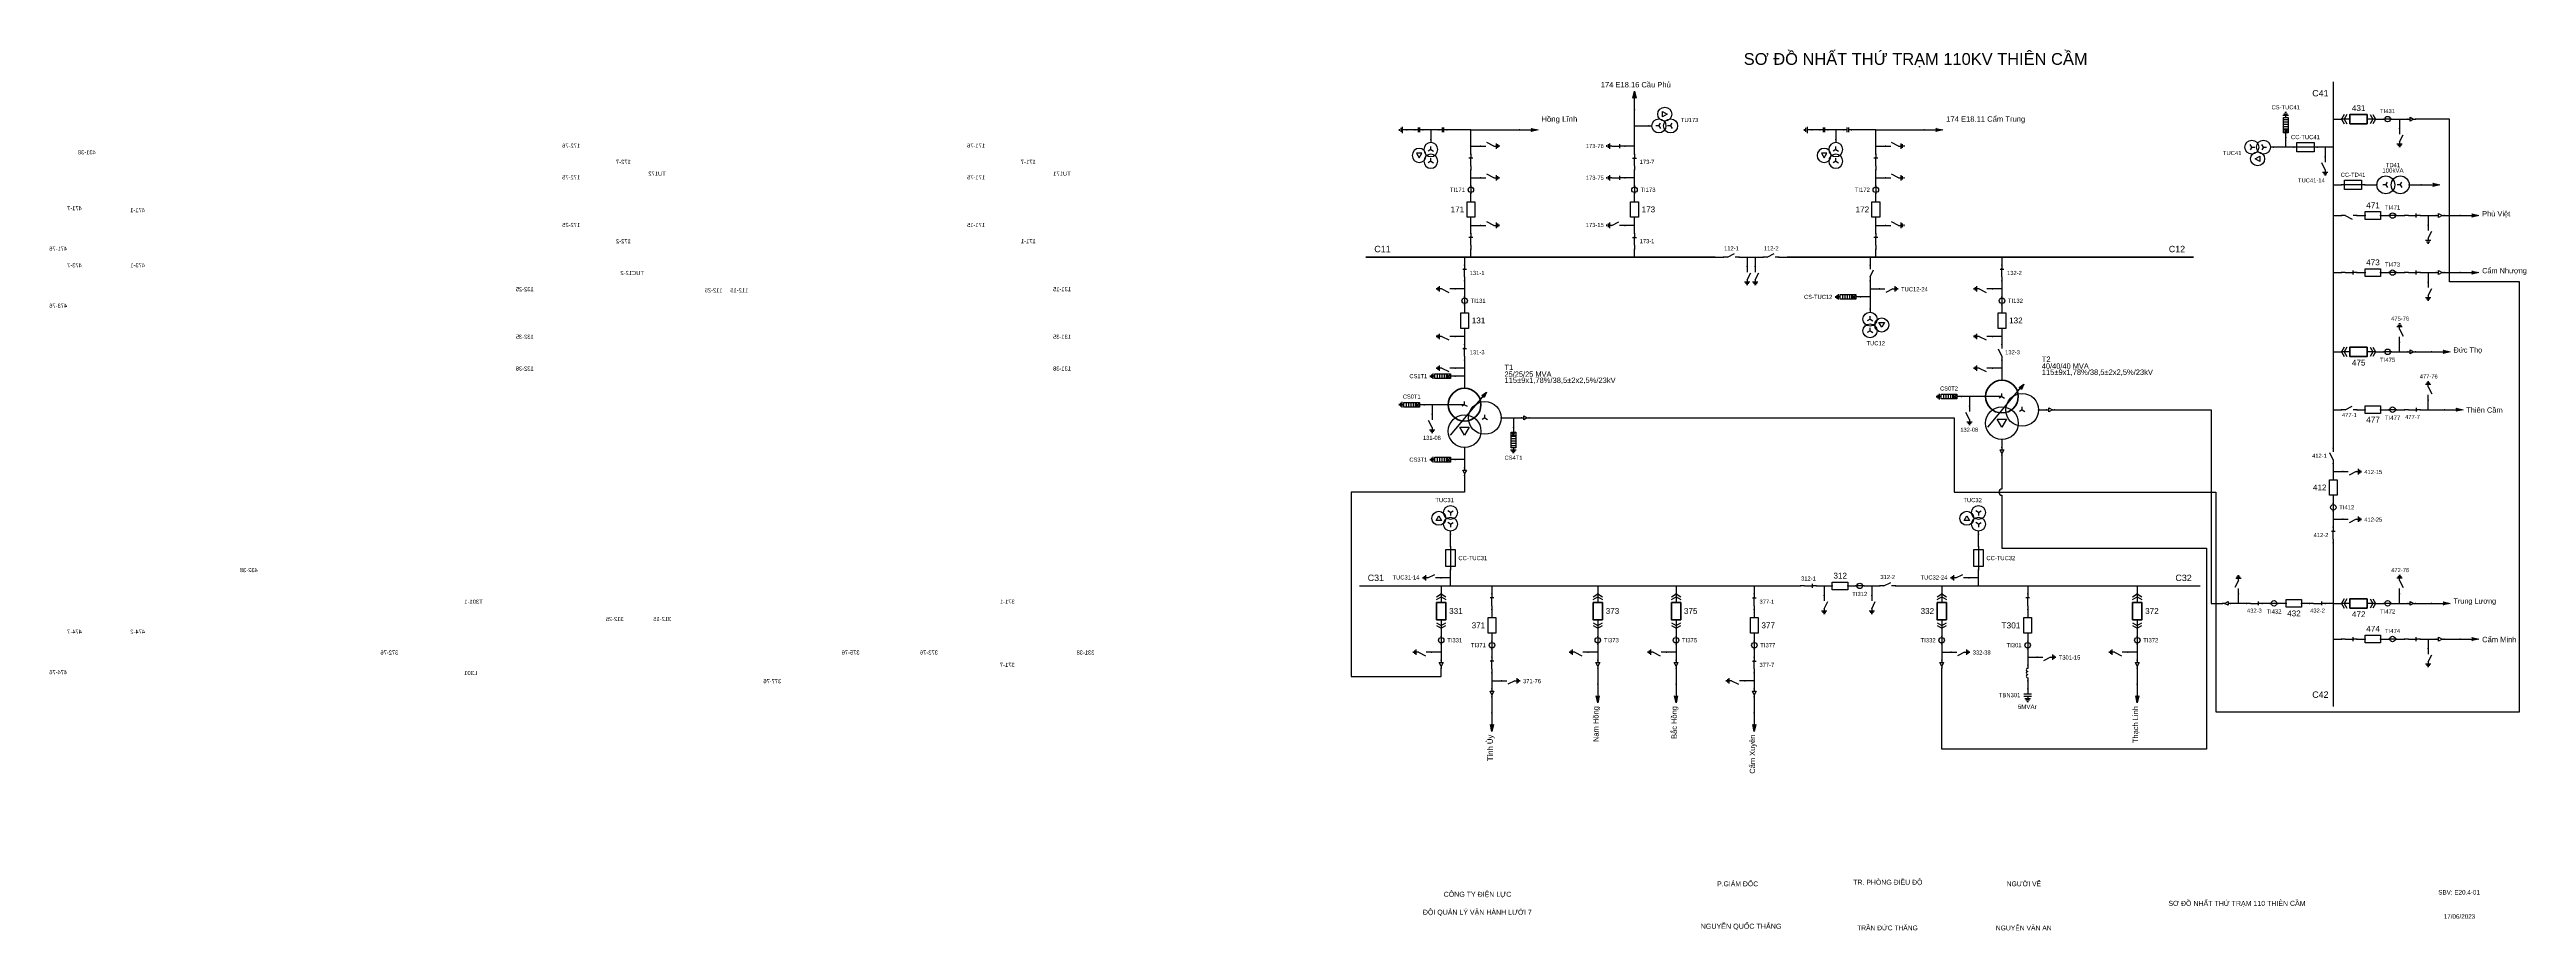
# Model space of a CAD drawing. Header units: millimetres. Extents: x -383 to 412, y 7 to 290.
import ezdxf

# ---------------------------------------------------------------- set-up
doc = ezdxf.new("R2010")
doc.units = ezdxf.units.MM
for name, color, linetype, lineweight in [('BUSBAR_110KV', 1, 'Continuous', 50), ('BUSBAR_22KV', 5, 'Continuous', 50), ('BUSBAR_35KV', 30, 'Continuous', 50), ('GROUND', 3, 'Continuous', 25), ('HV_110KV', 1, 'Continuous', 25), ('MV_22KV', 5, 'Continuous', 25), ('MV_35KV', 30, 'Continuous', 25), ('SLD_OTHER', 7, 'Continuous', 25)]:
    doc.layers.add(name, color=color, linetype=linetype, lineweight=lineweight)
doc.layers.add('SYM_PORTS', color=8, linetype='Continuous', plot=False)
doc.layers.add('TEXT', color=7, linetype='Continuous')
doc.styles.add('SLD_TEXT', font='arial.ttf')

# ---------------------------------------------------------------- blocks, each defined once
blk = doc.blocks.new('SYM_DISCONNECTOR_CLOSED')
at = {"lineweight": 25}
for points in [[(-0.625, 1.25), (0.625, 1.25)], [(0, 2.5), (0, 1.25)], [(0, -1.25), (0, 1.5)], [(0, -1.25), (0, -2.5)]]:
    blk.add_lwpolyline(points, dxfattribs=at)
at = {"layer": 'SYM_PORTS'}
for p in [(0, 2.5), (0, -2.5)]:
    blk.add_point(p, dxfattribs=at)
blk.add_attdef('DEVICE_CODE', (1.625, -0.5), '', height=2)
blk = doc.blocks.new('SYM_EARTHING_SWITCH_OPEN')
at = {"lineweight": 25}
for points in [[(0, -1.25), (-1.125, 1)], [(0, 3), (0, 1.25)], [(-0.875, -2), (0.875, -2)], [(-0.5625, -2.4375), (0.5625, -2.4375)], [(-0.25, -2.875), (0.25, -2.875)], [(0, -1.25), (0, -2)]]:
    blk.add_lwpolyline(points, dxfattribs=at)
at = {"layer": 'SYM_PORTS'}
blk.add_point((0, 3), dxfattribs=at)
blk.add_attdef('DEVICE_CODE', (1.875, 0), '', height=2)
blk = doc.blocks.new('SYM_CIRCUIT_BREAKER')
at = {"lineweight": 25}
blk.add_lwpolyline([(-1.25, 2.5), (1.25, 2.5), (1.25, -2.5), (-1.25, -2.5)], close=True, dxfattribs=at)
at = {"layer": 'SYM_PORTS'}
for p in [(0, 2.5), (0, -2.5)]:
    blk.add_point(p, dxfattribs=at)
blk.add_attdef('DEVICE_CODE', (2.25, -0.5), '', height=2)
at = {"flags": 1}
blk.add_attdef('RATING', (2.25, -3.5), '', height=2, dxfattribs=at)
blk = doc.blocks.new('SYM_CURRENT_TRANSFORMER')
at = {"lineweight": 25}
blk.add_lwpolyline([(0, 1.25), (0, -1.25)], dxfattribs=at)
blk.add_circle((0, 0), 0.875, dxfattribs=at)
at = {"layer": 'SYM_PORTS'}
for p in [(0, 1.25), (0, -1.25)]:
    blk.add_point(p, dxfattribs=at)
blk.add_attdef('DEVICE_CODE', (1.875, -1.75), '', height=2)
at = {"flags": 1}
blk.add_attdef('RATIO', (1.875, -4.75), '', height=2, dxfattribs=at)
blk = doc.blocks.new('SYM_COUPLING_CAPACITOR')
at = {"lineweight": 25}
for points in [[(-0.75, 0.25), (0.75, 0.25)], [(0, 1.25), (0, 0.25)], [(-0.75, -0.25), (0.75, -0.25)], [(0, -0.25), (0, -1.25)]]:
    blk.add_lwpolyline(points, dxfattribs=at)
at = {"layer": 'SYM_PORTS'}
for p in [(0, 1.25), (0, -1.25)]:
    blk.add_point(p, dxfattribs=at)
blk.add_attdef('DEVICE_CODE', (1.75, -1.75), '', height=2)
blk = doc.blocks.new('SYM_VOLTAGE_TRANSFORMER')
at = {"lineweight": 25}
for points in [[(0, 1.375), (-0.8625, 0.875)], [(0, 4.625), (0, 3.625)], [(0, 1.375), (0, 2.375)], [(0, 1.375), (0.8625, 0.875)], [(0, -2.375), (-0.8625, -2.875)], [(0, -2.375), (0, -1.375)], [(0, -2.375), (0.8625, -2.875)]]:
    blk.add_lwpolyline(points, dxfattribs=at)
blk.add_lwpolyline([(2.875, 0.25), (4.625, 0.25), (3.75, -1.25)], close=True, dxfattribs=at)
for centre in [(0, 1.375), (3.75, -0.5), (0, -2.375)]:
    blk.add_circle(centre, 2.25, dxfattribs=at)
at = {"layer": 'SYM_PORTS'}
blk.add_point((0, 4.625), dxfattribs=at)
blk.add_attdef('DEVICE_CODE', (7, 1.625), '', height=2)
at = {"flags": 1}
blk.add_attdef('RATIO', (7, -1.375), '', height=2, dxfattribs=at)
blk = doc.blocks.new('SYM_GROUND_SYMBOL')
at = {"lineweight": 25}
for points in [[(0, 1.25), (0, -0.25)], [(-1, -0.25), (1, -0.25)], [(-0.625, -0.75), (0.625, -0.75)], [(-0.25, -1.25), (0.25, -1.25)]]:
    blk.add_lwpolyline(points, dxfattribs=at)
at = {"layer": 'SYM_PORTS'}
blk.add_point((0, 1.25), dxfattribs=at)
blk = doc.blocks.new('SYM_LINE_FEEDER_ARROW')
blk.add_hatch(color=7).paths.add_polyline_path([(0, -3), (-0.5, -0.75), (0, -1.25), (0.5, -0.75)])
at = {"lineweight": 25}
blk.add_lwpolyline([(0, 3), (0, -1.25)], dxfattribs=at)
blk.add_lwpolyline([(0, -3), (-0.5, -0.75), (0, -1.25), (0.5, -0.75)], close=True, dxfattribs=at)
at = {"layer": 'SYM_PORTS'}
blk.add_point((0, 3), dxfattribs=at)
blk.add_attdef('LINE_NAME', (1.5, 0), '', height=2)
blk = doc.blocks.new('SYM_EARTHING_SWITCH_CLOSED')
at = {"lineweight": 25}
for points in [[(-0.625, 1.25), (0.625, 1.25)], [(0, 3), (0, 1.25)], [(0, -1.25), (0, 1.5)], [(-0.875, -2), (0.875, -2)], [(-0.5625, -2.4375), (0.5625, -2.4375)], [(-0.25, -2.875), (0.25, -2.875)], [(0, -1.25), (0, -2)]]:
    blk.add_lwpolyline(points, dxfattribs=at)
at = {"layer": 'SYM_PORTS'}
blk.add_point((0, 3), dxfattribs=at)
blk.add_attdef('DEVICE_CODE', (1.875, 0), '', height=2)
blk = doc.blocks.new('SYM_SURGE_ARRESTER')
at = {"lineweight": 25}
for points in [[(-0.75, 2.5), (0.75, 2.5), (0.75, 1.25), (-0.75, 1.25)], [(-0.75, 1.25), (0.75, 1.25), (0.75, -2.5), (-0.75, -2.5)]]:
    blk.add_lwpolyline(points, close=True, dxfattribs=at)
for points in [[(-0.75, 2.5), (0.75, 1.25)], [(0.75, 2.5), (-0.75, 1.25)], [(-0.75, 0.5), (0.75, 0.5)], [(0, 4), (0, 2.5)], [(-0.875, -3.125), (0.875, -3.125)], [(-0.75, -0.25), (0.75, -0.25)], [(-0.75, -1), (0.75, -1)], [(-0.75, -1.75), (0.75, -1.75)], [(-0.5625, -3.5625), (0.5625, -3.5625)], [(-0.25, -4), (0.25, -4)], [(0, -2.5), (0, -3.125)]]:
    blk.add_lwpolyline(points, dxfattribs=at)
at = {"layer": 'SYM_PORTS'}
blk.add_point((0, 4), dxfattribs=at)
blk.add_attdef('DEVICE_CODE', (1.875, 1), '', height=2)
blk = doc.blocks.new('SYM_TRANSFORMER_3W')
blk.add_hatch(color=7).paths.add_polyline_path([(3.75, 8.25), (3.0125, 6.575), (2.2375, 7.225)])
at = {"lineweight": 25}
for points in [[(3.75, 8.25), (3.0125, 6.575), (2.2375, 7.225)], [(-4.75, -3), (-1.75, -3), (-3.25, -5.5)]]:
    blk.add_lwpolyline(points, close=True, dxfattribs=at)
for points in [[(-3.25, 4.25), (-8.5, 4.25)], [(-7.75, -5.5), (3.0125, 7.35)], [(-3.25, 4.25), (-4.1125, 3.75)], [(-3.25, 4.25), (-3.25, 5.25)], [(-3.25, 4.25), (-2.3875, 3.75)], [(3.25, 0), (2.3875, -0.5)], [(3.25, 0), (3.25, 1)], [(3.25, 0), (4.1125, -0.5)]]:
    blk.add_lwpolyline(points, dxfattribs=at)
at = {"lineweight": 50}
blk.add_circle((-3.25, 4.25), 5.25, dxfattribs=at)
at = {"lineweight": 25}
for centre in [(-3.25, -4.25), (3.25, 0)]:
    blk.add_circle(centre, 5.25, dxfattribs=at)
at = {"layer": 'SYM_PORTS'}
for p in [(-3.25, 9.5), (-8.5, 4.25), (8.5, 0), (-3.25, -9.5)]:
    blk.add_point(p, dxfattribs=at)
blk.add_attdef('DEVICE_CODE', (9.5, 6.5), '', height=2)
at = {"flags": 1}
for tag, p in [('VOLTAGE_RATIO', (9.5, 0.5)), ('POWER', (9.5, 3.5))]:
    blk.add_attdef(tag, p, '', height=2, dxfattribs=at)
blk = doc.blocks.new('SYM_CABLE_TERMINATION')
at = {"lineweight": 25}
blk.add_lwpolyline([(-0.625, 0.5), (0.625, 0.5), (0, -0.625)], close=True, dxfattribs=at)
for points in [[(0, 1.25), (0, 0.5)], [(0, -0.625), (0, -1.25)]]:
    blk.add_lwpolyline(points, dxfattribs=at)
at = {"layer": 'SYM_PORTS'}
for p in [(0, 1.25), (0, -1.25)]:
    blk.add_point(p, dxfattribs=at)
blk = doc.blocks.new('SYM_DISCONNECTOR_OPEN')
at = {"lineweight": 25}
for points in [[(0, -1.25), (-1.125, 1)], [(0, 2.5), (0, 1.25)], [(0, -1.25), (0, -2.5)]]:
    blk.add_lwpolyline(points, dxfattribs=at)
at = {"layer": 'SYM_PORTS'}
for p in [(0, 2.5), (0, -2.5)]:
    blk.add_point(p, dxfattribs=at)
blk.add_attdef('DEVICE_CODE', (1, -0.5), '', height=2)
blk = doc.blocks.new('SYM_DRAWOUT_BREAKER')
at = {"lineweight": 25}
for points in [[(-1.5, 4.625), (0, 5.5), (1.5, 4.625)], [(-1.5, 3.75), (0, 4.625), (1.5, 3.75)], [(0, 5.5), (0, 2.75)], [(-1.5, -3.75), (0, -4.625), (1.5, -3.75)], [(-1.5, -4.625), (0, -5.5), (1.5, -4.625)], [(0, -2.75), (0, -5.5)]]:
    blk.add_lwpolyline(points, dxfattribs=at)
at = {"lineweight": 35}
blk.add_lwpolyline([(-1.5, 2.75), (1.5, 2.75), (1.5, -2.75), (-1.5, -2.75)], close=True, dxfattribs=at)
at = {"layer": 'SYM_PORTS'}
for p in [(0, 5.5), (0, -5.5)]:
    blk.add_point(p, dxfattribs=at)
blk.add_attdef('DEVICE_CODE', (2.5, 2.5), '', height=2)
at = {"flags": 1}
blk.add_attdef('RATING', (2.5, -0.5), '', height=2, dxfattribs=at)
blk = doc.blocks.new('SYM_FUSE_DISCONNECTOR')
at = {"lineweight": 25}
blk.add_lwpolyline([(-1.5, 2.75), (1.5, 2.75), (1.5, -2.75), (-1.5, -2.75)], close=True, dxfattribs=at)
blk.add_lwpolyline([(0, 3.75), (0, -3.75)], dxfattribs=at)
at = {"layer": 'SYM_PORTS'}
for p in [(0, 3.75), (0, -3.75)]:
    blk.add_point(p, dxfattribs=at)
blk.add_attdef('DEVICE_CODE', (2.5, 0.75), '', height=2)
at = {"flags": 1}
blk.add_attdef('RATING', (2.5, -2.25), '', height=2, dxfattribs=at)
blk = doc.blocks.new('SYM_TRANSFORMER_2W')
at = {"lineweight": 25}
for points in [[(0, 2.3125), (-0.8625, 1.8125)], [(0, 2.3125), (0, 3.3125)], [(0, 2.3125), (0.8625, 1.8125)], [(0, -2.3125), (-0.8625, -2.8125)], [(0, -2.3125), (0, -1.3125)], [(0, -2.3125), (0.8625, -2.8125)]]:
    blk.add_lwpolyline(points, dxfattribs=at)
for centre in [(0, 2.3125), (0, -2.3125)]:
    blk.add_circle(centre, 2.875, dxfattribs=at)
at = {"layer": 'SYM_PORTS'}
for p in [(0, 5.1875), (0, -5.1875)]:
    blk.add_point(p, dxfattribs=at)
blk.add_attdef('DEVICE_CODE', (3.875, 2.1875), '', height=2)
at = {"flags": 1}
for tag, p in [('POWER', (3.875, -0.8125)), ('VOLTAGE_RATIO', (3.875, -3.8125))]:
    blk.add_attdef(tag, p, '', height=2, dxfattribs=at)
blk = doc.blocks.new('SYM_SHUNT_REACTOR')
at = {"lineweight": 25}
for points in [[(0, 2.5), (0, 1.5)], [(0, 1.5), (0.25, 1.4325), (0.4325, 1.25), (0.5, 1), (0.4325, 0.75), (0.25, 0.5675), (0, 0.5), (0.25, 0.4325), (0.4325, 0.25), (0.5, 0), (0.4325, -0.25), (0.25, -0.4325), (0, -0.5), (0.25, -0.5675), (0.4325, -0.75), (0.5, -1), (0.4325, -1.25), (0.25, -1.4325), (0, -1.5)], [(0, -1.5), (0, -2.5)]]:
    blk.add_lwpolyline(points, dxfattribs=at)
at = {"layer": 'SYM_PORTS'}
for p in [(0, 2.5), (0, -2.5)]:
    blk.add_point(p, dxfattribs=at)
blk.add_attdef('DEVICE_CODE', (1.5, -0.5), '', height=2)
at = {"flags": 1}
blk.add_attdef('RATING', (1.5, -3.5), '', height=2, dxfattribs=at)
blk = doc.blocks.new('SYM_SHUNT_CAPACITOR')
at = {"lineweight": 25}
for points in [[(-1.25, 0.375), (1.25, 0.375)], [(0, 2), (0, 0.375)], [(-1.25, -0.375), (1.25, -0.375)], [(-0.875, -1.125), (0.875, -1.125)], [(-0.5625, -1.5625), (0.5625, -1.5625)], [(-0.25, -2), (0.25, -2)], [(0, -0.375), (0, -1.125)]]:
    blk.add_lwpolyline(points, dxfattribs=at)
at = {"layer": 'SYM_PORTS'}
blk.add_point((0, 2), dxfattribs=at)
blk.add_attdef('DEVICE_CODE', (2.25, -1), '', height=2)
at = {"flags": 1}
blk.add_attdef('RATING', (2.25, -4), '', height=2, dxfattribs=at)

msp = doc.modelspace()

# ---------------------------------------------------------------- linework, layer by layer
at = {"layer": 'BUSBAR_110KV', "const_width": 0.479}
for points in [[(39.24, 223.46), (151.45, 223.46)], [(174.4, 223.46), (304.9, 223.46)]]:
    msp.add_lwpolyline(points, dxfattribs=at)
at = {"layer": 'BUSBAR_22KV', "const_width": 0.479}
for points in [[(349.71, 279.8), (349.71, 164.8)], [(349.71, 129.17), (349.71, 79.25)]]:
    msp.add_lwpolyline(points, dxfattribs=at)
at = {"layer": 'BUSBAR_35KV', "const_width": 0.479}
for points in [[(37.12, 117.96), (176.17, 117.96)], [(211.79, 117.96), (307.03, 117.96)]]:
    msp.add_lwpolyline(points, dxfattribs=at)
at = {"layer": 'GROUND'}
for points in [[(55.03, 264.27), (52.44, 264.27)], [(184.96, 264.27), (182.37, 264.27)]]:
    msp.add_lwpolyline(points, dxfattribs=at)
at = {"layer": 'HV_110KV'}
for points in [[(125.47, 265.57), (125.47, 270.75)], [(60.12, 264.27), (57.53, 264.27)], [(62.71, 264.27), (60.12, 264.27)], [(60.12, 264.27), (60.12, 261.21)], [(72.98, 264.27), (65.21, 264.27)], [(72.98, 259.09), (72.98, 264.27)], [(72.98, 264.27), (88.52, 264.27)], [(125.47, 259.09), (125.47, 265.57)], [(125.47, 265.57), (130.06, 265.57)], [(190.05, 264.27), (187.46, 264.27)], [(192.64, 264.27), (190.05, 264.27)], [(190.05, 264.27), (190.05, 261.21)], [(202.91, 264.27), (195.14, 264.27)], [(202.91, 259.09), (202.91, 264.27)], [(202.91, 264.27), (218.45, 264.27)], [(72.98, 256.5), (72.98, 259.09)], [(72.98, 259.09), (76.04, 259.09)], [(125.47, 259.09), (122.41, 259.09)], [(125.47, 256.5), (125.47, 259.09)], [(202.91, 256.5), (202.91, 259.09)], [(202.91, 259.09), (205.97, 259.09)], [(72.98, 248.91), (72.98, 251.5)], [(72.98, 246.32), (72.98, 248.91)], [(72.98, 248.91), (76.04, 248.91)], [(125.47, 248.91), (122.41, 248.91)], [(125.47, 248.91), (125.47, 251.5)], [(125.47, 246.32), (125.47, 248.91)], [(202.91, 248.91), (202.91, 251.5)], [(202.91, 246.32), (202.91, 248.91)], [(202.91, 248.91), (205.97, 248.91)], [(72.98, 241.23), (72.98, 243.82)], [(125.47, 241.23), (125.47, 243.82)], [(202.91, 241.23), (202.91, 243.82)], [(72.98, 233.64), (72.98, 236.23)], [(72.98, 231.05), (72.98, 233.64)], [(72.98, 233.64), (76.04, 233.64)], [(125.47, 233.64), (122.41, 233.64)], [(125.47, 233.64), (125.47, 236.23)], [(125.47, 231.05), (125.47, 233.64)], [(202.91, 233.64), (202.91, 236.23)], [(202.91, 231.05), (202.91, 233.64)], [(202.91, 233.64), (205.97, 233.64)], [(70.96, 223.46), (70.96, 220.87)], [(72.98, 223.46), (72.98, 226.05)], [(125.47, 223.46), (125.47, 226.05)], [(151.45, 223.46), (154.04, 223.46)], [(159.04, 223.46), (161.63, 223.46)], [(161.63, 223.46), (161.63, 220.41)], [(161.63, 223.46), (164.22, 223.46)], [(164.22, 223.46), (164.22, 220.41)], [(164.22, 223.46), (166.81, 223.46)], [(171.81, 223.46), (174.4, 223.46)], [(201.04, 223.46), (201.04, 220.87)], [(202.91, 223.46), (202.91, 226.05)], [(243.38, 223.46), (243.38, 220.87)], [(70.96, 215.87), (70.96, 213.28)], [(201.04, 215.87), (201.04, 213.28)], [(243.38, 215.87), (243.38, 213.28)], [(70.96, 213.28), (67.91, 213.28)], [(70.96, 213.28), (70.96, 210.69)], [(70.96, 208.19), (70.96, 205.6)], [(201.04, 210.69), (197.98, 210.69)], [(201.04, 213.28), (204.09, 213.28)], [(201.04, 213.28), (201.04, 210.69)], [(201.04, 210.69), (201.04, 206.81)], [(243.38, 213.28), (240.33, 213.28)], [(243.38, 213.28), (243.38, 210.69)], [(243.38, 208.19), (243.38, 205.6)], [(70.96, 200.6), (70.96, 198.01)], [(243.38, 200.6), (243.38, 198.01)], [(70.96, 198.01), (67.91, 198.01)], [(70.96, 198.01), (70.96, 195.42)], [(243.38, 198.01), (240.33, 198.01)], [(243.38, 198.01), (243.38, 195.42)], [(70.96, 187.83), (67.91, 187.83)], [(70.96, 185.24), (67.91, 185.24)], [(70.96, 190.42), (70.96, 187.83)], [(70.96, 187.83), (70.96, 185.24)], [(70.96, 185.24), (70.96, 181.36)], [(243.38, 187.83), (240.33, 187.83)], [(243.38, 190.42), (243.38, 187.83)], [(243.38, 187.83), (243.38, 183.95)], [(60.53, 176.11), (57.94, 176.11)], [(65.71, 176.11), (60.53, 176.11)], [(60.53, 176.11), (60.53, 173.05)], [(232.95, 178.7), (230.36, 178.7)], [(238.13, 178.7), (232.95, 178.7)], [(232.95, 178.7), (232.95, 175.64)]]:
    msp.add_lwpolyline(points, dxfattribs=at)
at = {"layer": 'MV_22KV'}
for points in [[(91.69, 171.86), (94.39, 171.86), (228, 171.86), (228, 148.04), (312, 148.04), (312, 77.54), (409.5, 77.54), (409.5, 215.54), (387, 215.54), (387, 267.74), (378.77, 267.74), (376.07, 267.74)], [(349.71, 267.74), (352.3, 267.74)], [(363.3, 267.74), (365.89, 267.74)], [(368.39, 267.74), (370.98, 267.74)], [(370.98, 267.74), (370.98, 264.68)], [(370.98, 267.74), (373.57, 267.74)], [(334.44, 258.75), (330.55, 258.75)], [(334.44, 258.75), (334.44, 261.81)], [(337.03, 258.75), (334.44, 258.75)], [(347.12, 258.75), (344.53, 258.75)], [(349.71, 258.75), (347.12, 258.75)], [(347.12, 258.75), (347.12, 255.69)], [(349.71, 246.64), (352.3, 246.64)], [(359.8, 246.64), (363.68, 246.64)], [(349.71, 236.8), (352.3, 236.8)], [(357.3, 236.8), (359.89, 236.8)], [(364.89, 236.8), (367.48, 236.8)], [(369.98, 236.8), (372.57, 236.8)], [(377.57, 236.8), (380.16, 236.8)], [(380.16, 236.8), (380.16, 233.74)], [(380.16, 236.8), (382.75, 236.8)], [(385.25, 236.8), (390.43, 236.8)], [(349.71, 218.49), (352.3, 218.49)], [(357.3, 218.49), (359.89, 218.49)], [(364.89, 218.49), (367.48, 218.49)], [(369.98, 218.49), (372.57, 218.49)], [(377.57, 218.49), (380.16, 218.49)], [(380.16, 218.49), (380.16, 215.43)], [(380.16, 218.49), (382.75, 218.49)], [(385.25, 218.49), (390.43, 218.49)], [(349.71, 193.07), (352.3, 193.07)], [(363.3, 193.07), (365.89, 193.07)], [(368.39, 193.07), (370.98, 193.07)], [(370.98, 193.07), (370.98, 196.13)], [(370.98, 193.07), (373.57, 193.07)], [(376.07, 193.07), (381.25, 193.07)], [(380.16, 174.51), (380.16, 177.57)], [(82.71, 171.86), (86.6, 171.86)], [(86.6, 171.86), (86.6, 168.8)], [(86.6, 171.86), (89.19, 171.86)], [(255.13, 174.45), (257.72, 174.45)], [(260.22, 174.45), (262.92, 174.45), (310.5, 174.45), (310.5, 112.37), (311.47, 112.37), (314.17, 112.37)], [(349.71, 174.51), (352.3, 174.51)], [(357.3, 174.51), (359.89, 174.51)], [(364.89, 174.51), (367.48, 174.51)], [(369.98, 174.51), (372.57, 174.51)], [(377.57, 174.51), (380.16, 174.51)], [(380.16, 174.51), (385.34, 174.51)], [(349.71, 164.8), (349.71, 162.21)], [(349.71, 157.21), (349.71, 154.62)], [(349.71, 154.62), (352.76, 154.62)], [(349.71, 154.62), (349.71, 152.03)], [(349.71, 147.03), (349.71, 144.44)], [(349.71, 141.94), (349.71, 139.35)], [(349.71, 139.35), (352.76, 139.35)], [(349.71, 139.35), (349.71, 136.76)], [(349.71, 131.76), (349.71, 129.17)], [(319.26, 112.37), (316.67, 112.37)], [(319.26, 112.37), (319.26, 115.42)], [(321.85, 112.37), (319.26, 112.37)], [(329.44, 112.37), (326.85, 112.37)], [(334.53, 112.37), (331.94, 112.37)], [(342.12, 112.37), (339.53, 112.37)], [(349.71, 112.37), (347.12, 112.37)], [(349.71, 112.36), (352.3, 112.36)], [(363.3, 112.36), (365.89, 112.36)], [(368.39, 112.36), (370.98, 112.36)], [(370.98, 112.36), (370.98, 115.42)], [(370.98, 112.36), (373.57, 112.36)], [(376.07, 112.36), (381.25, 112.36)], [(349.71, 100.91), (352.3, 100.91)], [(357.3, 100.91), (359.89, 100.91)], [(364.89, 100.91), (367.48, 100.91)], [(369.98, 100.91), (372.57, 100.91)], [(377.57, 100.91), (380.16, 100.91)], [(380.16, 100.91), (380.16, 97.85)], [(380.16, 100.91), (382.75, 100.91)], [(385.25, 100.91), (390.43, 100.91)]]:
    msp.add_lwpolyline(points, dxfattribs=at)
at = {"layer": 'MV_35KV'}
for points in [[(70.96, 162.36), (70.96, 158.47)], [(243.38, 164.95), (243.38, 162.36)], [(70.96, 153.38), (70.96, 150.68), (70.96, 148.04), (34.5, 148.04), (34.5, 88.9), (63.44, 88.9), (63.44, 91.6)], [(70.96, 158.47), (67.91, 158.47)], [(70.96, 158.47), (70.96, 155.88)], [(66.43, 130.64), (66.43, 134.53)], [(235.86, 130.64), (235.86, 134.53)], [(66.43, 120.55), (63.37, 120.55)], [(66.43, 120.55), (66.43, 123.14)], [(66.43, 117.96), (66.43, 120.55)], [(235.86, 120.55), (232.8, 120.55)], [(235.86, 120.55), (235.86, 123.14)], [(235.86, 117.96), (235.86, 120.55)], [(63.44, 117.96), (63.44, 115.37)], [(79.73, 117.96), (79.73, 115.37)], [(113.68, 117.96), (113.68, 115.37)], [(138.8, 117.96), (138.8, 115.37)], [(163.92, 117.96), (163.92, 115.37)], [(176.17, 117.96), (178.76, 117.96)], [(183.76, 117.96), (186.35, 117.96)], [(186.35, 117.96), (186.35, 114.91)], [(186.35, 117.96), (188.94, 117.96)], [(193.94, 117.96), (196.52, 117.96)], [(199.02, 117.96), (201.61, 117.96)], [(201.61, 117.96), (201.61, 114.91)], [(201.61, 117.96), (204.2, 117.96)], [(209.2, 117.96), (211.79, 117.96)], [(224.04, 117.96), (224.04, 115.37)], [(251.64, 117.96), (251.64, 115.37)], [(286.81, 117.96), (286.81, 115.37)], [(63.44, 104.37), (63.44, 101.78)], [(79.73, 110.37), (79.73, 107.78)], [(113.68, 104.37), (113.68, 101.78)], [(138.8, 104.37), (138.8, 101.78)], [(163.92, 110.37), (163.92, 107.78)], [(224.04, 104.37), (224.04, 101.78)], [(251.64, 110.37), (251.64, 107.78)], [(286.81, 104.37), (286.81, 101.78)], [(63.44, 96.69), (60.38, 96.69)], [(63.44, 99.28), (63.44, 96.69)], [(63.44, 96.69), (63.44, 94.1)], [(79.73, 102.78), (79.73, 100.19)], [(79.73, 97.69), (79.73, 95.1)], [(113.68, 96.69), (110.62, 96.69)], [(113.68, 99.28), (113.68, 96.69)], [(113.68, 96.69), (113.68, 94.1)], [(138.8, 96.69), (135.74, 96.69)], [(138.8, 99.28), (138.8, 96.69)], [(138.8, 96.69), (138.8, 94.1)], [(163.92, 102.78), (163.92, 100.19)], [(163.92, 97.69), (163.92, 95.1)], [(224.04, 99.28), (224.04, 96.69)], [(224.04, 96.69), (227.1, 96.69)], [(224.04, 96.69), (224.04, 94.1)], [(251.64, 102.78), (251.64, 100.19)], [(251.64, 97.69), (251.64, 95.1)], [(286.81, 96.69), (283.75, 96.69)], [(286.81, 99.28), (286.81, 96.69)], [(286.81, 96.69), (286.81, 94.1)], [(79.73, 90.1), (79.73, 87.51)], [(79.73, 87.51), (82.79, 87.51)], [(79.73, 87.51), (79.73, 84.92)], [(113.68, 91.6), (113.68, 86.42)], [(138.8, 91.6), (138.8, 86.42)], [(163.92, 87.51), (160.86, 87.51)], [(163.92, 90.1), (163.92, 87.51)], [(163.92, 87.51), (163.92, 84.92)], [(251.64, 95.1), (254.7, 95.1)], [(251.64, 95.1), (251.64, 92.51)], [(251.64, 87.51), (251.64, 84.92)], [(286.81, 91.6), (286.81, 86.42)], [(79.73, 82.42), (79.73, 77.24)], [(163.92, 82.42), (163.92, 77.24)]]:
    msp.add_lwpolyline(points, dxfattribs=at)
msp.add_lwpolyline([(243.38, 159.86), (243.38, 157.16), (243.38, 149.04, 1), (243.38, 147.04), (243.38, 130.04), (309, 130.04), (309, 65.54), (224.04, 65.54), (224.04, 88.9), (224.04, 91.6)], format="xyb", dxfattribs=at)
at = {"layer": 'SLD_OTHER'}
msp.add_lwpolyline([(374.06, 246.64), (377.94, 246.64)], dxfattribs=at)

# ---------------------------------------------------------------- block references
at = {"layer": 'GROUND', "rotation": 270}
for p in [(51.19, 264.27), (181.12, 264.27)]:
    msp.add_blockref('SYM_GROUND_SYMBOL', p, dxfattribs=at)
at = {"layer": 'HV_110KV'}
for name, p, rotation in [('SYM_LINE_FEEDER_ARROW', (125.47, 273.75), 180), ('SYM_COUPLING_CAPACITOR', (56.28, 264.27), 270), ('SYM_COUPLING_CAPACITOR', (63.96, 264.27), 270), ('SYM_LINE_FEEDER_ARROW', (91.52, 264.27), 90), ('SYM_COUPLING_CAPACITOR', (186.21, 264.27), 270), ('SYM_COUPLING_CAPACITOR', (193.89, 264.27), 270), ('SYM_LINE_FEEDER_ARROW', (221.45, 264.27), 90)]:
    msp.add_blockref(name, p, dxfattribs=dict(at, rotation=rotation))
ref = msp.add_blockref('SYM_VOLTAGE_TRANSFORMER', (134.68, 265.57), dxfattribs=dict(at, rotation=90))
ref.add_attrib('DEVICE_CODE', 'TU173', (140.34, 266.78), dxfattribs={"layer": 'TEXT', "height": 1.346, "style": 'SLD_TEXT'})
ref = msp.add_blockref('SYM_EARTHING_SWITCH_OPEN', (208.97, 259.09), dxfattribs=dict(at, xscale=-1, rotation=90))
ref.add_attrib('DEVICE_CODE', '172-76', (212.88, 258.58), dxfattribs={"layer": 'TEXT', "extrusion": (0, 0, -1), "height": 1.321, "style": 'SLD_TEXT'})
ref = msp.add_blockref('SYM_DISCONNECTOR_CLOSED', (202.91, 254), dxfattribs=dict(at, xscale=-1))
ref.add_attrib('DEVICE_CODE', '172-7', (196.61, 253.35), dxfattribs={"layer": 'TEXT', "extrusion": (0, 0, -1), "height": 1.334, "style": 'SLD_TEXT'})
ref = msp.add_blockref('SYM_VOLTAGE_TRANSFORMER', (190.05, 256.59), dxfattribs=dict(at, xscale=-1))
ref.add_attrib('DEVICE_CODE', 'TU172', (185.36, 249.58), dxfattribs={"layer": 'TEXT', "extrusion": (0, 0, -1), "height": 1.346, "style": 'SLD_TEXT'})
ref = msp.add_blockref('SYM_EARTHING_SWITCH_OPEN', (79.04, 259.09), dxfattribs=dict(at, xscale=-1, rotation=90))
ref.add_attrib('DEVICE_CODE', '171-76', (82.95, 258.58), dxfattribs={"layer": 'TEXT', "extrusion": (0, 0, -1), "height": 1.321, "style": 'SLD_TEXT'})
ref = msp.add_blockref('SYM_DISCONNECTOR_CLOSED', (72.98, 254), dxfattribs=dict(at, xscale=-1))
ref.add_attrib('DEVICE_CODE', '171-7', (66.68, 253.35), dxfattribs={"layer": 'TEXT', "extrusion": (0, 0, -1), "height": 1.334, "style": 'SLD_TEXT'})
ref = msp.add_blockref('SYM_VOLTAGE_TRANSFORMER', (60.12, 256.59), dxfattribs=dict(at, xscale=-1))
ref.add_attrib('DEVICE_CODE', 'TU171', (55.43, 249.58), dxfattribs={"layer": 'TEXT', "extrusion": (0, 0, -1), "height": 1.346, "style": 'SLD_TEXT'})
ref = msp.add_blockref('SYM_EARTHING_SWITCH_CLOSED', (119.41, 259.09), dxfattribs=dict(at, rotation=270))
ref.add_attrib('DEVICE_CODE', '173-76', (109.86, 258.45), dxfattribs={"layer": 'TEXT', "height": 1.321, "style": 'SLD_TEXT'})
ref = msp.add_blockref('SYM_DISCONNECTOR_CLOSED', (125.47, 254), dxfattribs=at)
ref.add_attrib('DEVICE_CODE', '173-7', (127.13, 253.36), dxfattribs={"layer": 'TEXT', "height": 1.323, "style": 'SLD_TEXT'})
ref = msp.add_blockref('SYM_EARTHING_SWITCH_OPEN', (208.97, 248.91), dxfattribs=dict(at, xscale=-1, rotation=90))
ref.add_attrib('DEVICE_CODE', '172-75', (212.88, 248.4), dxfattribs={"layer": 'TEXT', "extrusion": (0, 0, -1), "height": 1.321, "style": 'SLD_TEXT'})
ref = msp.add_blockref('SYM_EARTHING_SWITCH_OPEN', (79.04, 248.91), dxfattribs=dict(at, xscale=-1, rotation=90))
ref.add_attrib('DEVICE_CODE', '171-75', (82.95, 248.4), dxfattribs={"layer": 'TEXT', "extrusion": (0, 0, -1), "height": 1.321, "style": 'SLD_TEXT'})
ref = msp.add_blockref('SYM_EARTHING_SWITCH_CLOSED', (119.41, 248.91), dxfattribs=dict(at, rotation=270))
ref.add_attrib('DEVICE_CODE', '173-75', (109.86, 248.27), dxfattribs={"layer": 'TEXT', "height": 1.321, "style": 'SLD_TEXT'})
ref = msp.add_blockref('SYM_CURRENT_TRANSFORMER', (72.98, 245.07), dxfattribs=at)
ref.add_attrib('DEVICE_CODE', 'TI171', (66.21, 244.39), dxfattribs={"layer": 'TEXT', "height": 1.365, "style": 'SLD_TEXT'})
ref = msp.add_blockref('SYM_CIRCUIT_BREAKER', (72.98, 238.73), dxfattribs=at)
ref.add_attrib('DEVICE_CODE', '171', (66.46, 237.82), dxfattribs={"layer": 'TEXT', "height": 1.879, "style": 'SLD_TEXT'})
ref = msp.add_blockref('SYM_CIRCUIT_BREAKER', (125.47, 238.73), dxfattribs=at)
ref.add_attrib('DEVICE_CODE', '173', (127.75, 237.84), dxfattribs={"layer": 'TEXT', "height": 1.863, "style": 'SLD_TEXT'})
ref = msp.add_blockref('SYM_CURRENT_TRANSFORMER', (125.47, 245.07), dxfattribs=at)
ref.add_attrib('DEVICE_CODE', 'TI173', (127.38, 244.4), dxfattribs={"layer": 'TEXT', "height": 1.354, "style": 'SLD_TEXT'})
ref = msp.add_blockref('SYM_CURRENT_TRANSFORMER', (202.91, 245.07), dxfattribs=at)
ref.add_attrib('DEVICE_CODE', 'TI172', (196.14, 244.39), dxfattribs={"layer": 'TEXT', "height": 1.365, "style": 'SLD_TEXT'})
ref = msp.add_blockref('SYM_CIRCUIT_BREAKER', (202.91, 238.73), dxfattribs=at)
ref.add_attrib('DEVICE_CODE', '172', (196.39, 237.82), dxfattribs={"layer": 'TEXT', "height": 1.879, "style": 'SLD_TEXT'})
ref = msp.add_blockref('SYM_EARTHING_SWITCH_OPEN', (208.97, 233.64), dxfattribs=dict(at, xscale=-1, rotation=90))
ref.add_attrib('DEVICE_CODE', '172-25', (212.88, 233.13), dxfattribs={"layer": 'TEXT', "extrusion": (0, 0, -1), "height": 1.321, "style": 'SLD_TEXT'})
ref = msp.add_blockref('SYM_DISCONNECTOR_CLOSED', (202.91, 228.55), dxfattribs=dict(at, xscale=-1))
ref.add_attrib('DEVICE_CODE', '172-2', (196.61, 227.9), dxfattribs={"layer": 'TEXT', "extrusion": (0, 0, -1), "height": 1.334, "style": 'SLD_TEXT'})
ref = msp.add_blockref('SYM_EARTHING_SWITCH_OPEN', (79.04, 233.64), dxfattribs=dict(at, xscale=-1, rotation=90))
ref.add_attrib('DEVICE_CODE', '171-15', (82.95, 233.13), dxfattribs={"layer": 'TEXT', "extrusion": (0, 0, -1), "height": 1.321, "style": 'SLD_TEXT'})
ref = msp.add_blockref('SYM_DISCONNECTOR_CLOSED', (72.98, 228.55), dxfattribs=dict(at, xscale=-1))
ref.add_attrib('DEVICE_CODE', '171-1', (66.68, 227.9), dxfattribs={"layer": 'TEXT', "extrusion": (0, 0, -1), "height": 1.334, "style": 'SLD_TEXT'})
ref = msp.add_blockref('SYM_EARTHING_SWITCH_OPEN', (119.41, 233.64), dxfattribs=dict(at, rotation=270))
ref.add_attrib('DEVICE_CODE', '173-15', (109.86, 233.13), dxfattribs={"layer": 'TEXT', "height": 1.321, "style": 'SLD_TEXT'})
ref = msp.add_blockref('SYM_DISCONNECTOR_CLOSED', (125.47, 228.55), dxfattribs=at)
ref.add_attrib('DEVICE_CODE', '173-1', (127.13, 227.91), dxfattribs={"layer": 'TEXT', "height": 1.323, "style": 'SLD_TEXT'})
ref = msp.add_blockref('SYM_DISCONNECTOR_OPEN', (156.54, 223.46), dxfattribs=dict(at, rotation=270))
ref.add_attrib('DEVICE_CODE', '112-1', (154.22, 225.64), dxfattribs={"layer": 'TEXT', "height": 1.32, "style": 'SLD_TEXT'})
ref = msp.add_blockref('SYM_DISCONNECTOR_OPEN', (169.31, 223.46), dxfattribs=dict(at, rotation=270))
ref.add_attrib('DEVICE_CODE', '112-2', (166.99, 225.64), dxfattribs={"layer": 'TEXT', "height": 1.32, "style": 'SLD_TEXT'})
ref = msp.add_blockref('SYM_DISCONNECTOR_OPEN', (201.04, 218.37), dxfattribs=dict(at, xscale=-1))
ref.add_attrib('DEVICE_CODE', 'TUC12-2', (192.37, 217.7), dxfattribs={"layer": 'TEXT', "extrusion": (0, 0, -1), "height": 1.341, "style": 'SLD_TEXT'})
ref = msp.add_blockref('SYM_EARTHING_SWITCH_OPEN', (164.22, 217.41), dxfattribs=dict(at, xscale=-1))
ref.add_attrib('DEVICE_CODE', '112-25', (167.17, 212.17), dxfattribs={"layer": 'TEXT', "extrusion": (0, 0, -1), "height": 1.318, "style": 'SLD_TEXT'})
ref = msp.add_blockref('SYM_EARTHING_SWITCH_OPEN', (161.63, 217.41), dxfattribs=dict(at, xscale=-1))
ref.add_attrib('DEVICE_CODE', '112-15', (158.94, 212.17), dxfattribs={"layer": 'TEXT', "extrusion": (0, 0, -1), "height": 1.318, "style": 'SLD_TEXT'})
ref = msp.add_blockref('SYM_DISCONNECTOR_CLOSED', (70.96, 218.37), dxfattribs=at)
ref.add_attrib('DEVICE_CODE', '131-1', (72.62, 217.73), dxfattribs={"layer": 'TEXT', "height": 1.32, "style": 'SLD_TEXT'})
ref = msp.add_blockref('SYM_DISCONNECTOR_CLOSED', (243.38, 218.37), dxfattribs=at)
ref.add_attrib('DEVICE_CODE', '132-2', (245.04, 217.73), dxfattribs={"layer": 'TEXT', "height": 1.32, "style": 'SLD_TEXT'})
ref = msp.add_blockref('SYM_EARTHING_SWITCH_OPEN', (237.33, 213.28), dxfattribs=dict(at, xscale=-1, rotation=270))
ref.add_attrib('DEVICE_CODE', '132-25', (227.78, 212.52), dxfattribs={"layer": 'TEXT', "extrusion": (0, 0, -1), "height": 1.318, "style": 'SLD_TEXT'})
ref = msp.add_blockref('SYM_EARTHING_SWITCH_OPEN', (64.91, 213.28), dxfattribs=dict(at, xscale=-1, rotation=270))
ref.add_attrib('DEVICE_CODE', '131-15', (55.36, 212.52), dxfattribs={"layer": 'TEXT', "extrusion": (0, 0, -1), "height": 1.318, "style": 'SLD_TEXT'})
ref = msp.add_blockref('SYM_CURRENT_TRANSFORMER', (70.96, 209.44), dxfattribs=at)
ref.add_attrib('DEVICE_CODE', 'TI131', (72.87, 208.77), dxfattribs={"layer": 'TEXT', "height": 1.351, "style": 'SLD_TEXT'})
ref = msp.add_blockref('SYM_SURGE_ARRESTER', (193.98, 210.69), dxfattribs=dict(at, rotation=270))
ref.add_attrib('DEVICE_CODE', 'CS-TUC12', (179.87, 210.03), dxfattribs={"layer": 'TEXT', "height": 1.332, "style": 'SLD_TEXT'})
ref = msp.add_blockref('SYM_VOLTAGE_TRANSFORMER', (201.04, 202.18), dxfattribs=at)
ref.add_attrib('DEVICE_CODE', 'TUC12', (199.92, 195.16), dxfattribs={"layer": 'TEXT', "height": 1.342, "style": 'SLD_TEXT'})
ref = msp.add_blockref('SYM_EARTHING_SWITCH_OPEN', (207.09, 213.28), dxfattribs=dict(at, rotation=90))
ref.add_attrib('DEVICE_CODE', 'TUC12-24', (211, 212.49), dxfattribs={"layer": 'TEXT', "height": 1.337, "style": 'SLD_TEXT'})
ref = msp.add_blockref('SYM_CURRENT_TRANSFORMER', (243.38, 209.44), dxfattribs=at)
ref.add_attrib('DEVICE_CODE', 'TI132', (245.29, 208.77), dxfattribs={"layer": 'TEXT', "height": 1.351, "style": 'SLD_TEXT'})
ref = msp.add_blockref('SYM_EARTHING_SWITCH_OPEN', (237.33, 198.01), dxfattribs=dict(at, xscale=-1, rotation=270))
ref.add_attrib('DEVICE_CODE', '132-35', (227.78, 197.25), dxfattribs={"layer": 'TEXT', "extrusion": (0, 0, -1), "height": 1.318, "style": 'SLD_TEXT'})
ref = msp.add_blockref('SYM_EARTHING_SWITCH_OPEN', (64.91, 198.01), dxfattribs=dict(at, xscale=-1, rotation=270))
ref.add_attrib('DEVICE_CODE', '131-35', (55.36, 197.25), dxfattribs={"layer": 'TEXT', "extrusion": (0, 0, -1), "height": 1.318, "style": 'SLD_TEXT'})
ref = msp.add_blockref('SYM_CIRCUIT_BREAKER', (70.96, 203.1), dxfattribs=at)
ref.add_attrib('DEVICE_CODE', '131', (73.25, 202.21), dxfattribs={"layer": 'TEXT', "height": 1.863, "style": 'SLD_TEXT'})
ref = msp.add_blockref('SYM_CIRCUIT_BREAKER', (243.38, 203.1), dxfattribs=at)
ref.add_attrib('DEVICE_CODE', '132', (245.67, 202.21), dxfattribs={"layer": 'TEXT', "height": 1.863, "style": 'SLD_TEXT'})
ref = msp.add_blockref('SYM_DISCONNECTOR_CLOSED', (70.96, 192.92), dxfattribs=at)
ref.add_attrib('DEVICE_CODE', '131-3', (72.62, 192.28), dxfattribs={"layer": 'TEXT', "height": 1.32, "style": 'SLD_TEXT'})
ref = msp.add_blockref('SYM_TRANSFORMER_3W', (246.63, 174.45), dxfattribs=at)
ref.add_attrib('DEVICE_CODE', 'T2', (256.17, 189.84), dxfattribs={"layer": 'TEXT', "height": 1.728, "style": 'SLD_TEXT'})
ref = msp.add_blockref('SYM_DISCONNECTOR_OPEN', (243.38, 192.92), dxfattribs=at)
ref.add_attrib('DEVICE_CODE', '132-3', (244.42, 192.28), dxfattribs={"layer": 'TEXT', "height": 1.32, "style": 'SLD_TEXT'})
ref = msp.add_blockref('SYM_EARTHING_SWITCH_OPEN', (237.33, 187.83), dxfattribs=dict(at, xscale=-1, rotation=270))
ref.add_attrib('DEVICE_CODE', '132-38', (227.78, 187.07), dxfattribs={"layer": 'TEXT', "extrusion": (0, 0, -1), "height": 1.318, "style": 'SLD_TEXT'})
ref = msp.add_blockref('SYM_EARTHING_SWITCH_OPEN', (64.91, 187.83), dxfattribs=dict(at, xscale=-1, rotation=270))
ref.add_attrib('DEVICE_CODE', '131-38', (55.36, 187.07), dxfattribs={"layer": 'TEXT', "extrusion": (0, 0, -1), "height": 1.318, "style": 'SLD_TEXT'})
ref = msp.add_blockref('SYM_SURGE_ARRESTER', (63.91, 185.24), dxfattribs=dict(at, rotation=270))
ref.add_attrib('DEVICE_CODE', 'CS1T1', (53.23, 184.6), dxfattribs={"layer": 'TEXT', "height": 1.316, "style": 'SLD_TEXT'})
ref = msp.add_blockref('SYM_TRANSFORMER_3W', (74.21, 171.86), dxfattribs=at)
ref.add_attrib('DEVICE_CODE', 'T1', (83.75, 187.25), dxfattribs={"layer": 'TEXT', "height": 1.728, "style": 'SLD_TEXT'})
ref = msp.add_blockref('SYM_SURGE_ARRESTER', (53.94, 176.11), dxfattribs=dict(at, rotation=270))
ref.add_attrib('DEVICE_CODE', 'CS0T1', (51.12, 178.06), dxfattribs={"layer": 'TEXT', "height": 1.316, "style": 'SLD_TEXT'})
ref = msp.add_blockref('SYM_SURGE_ARRESTER', (226.36, 178.7), dxfattribs=dict(at, rotation=270))
ref.add_attrib('DEVICE_CODE', 'CS0T2', (223.54, 180.65), dxfattribs={"layer": 'TEXT', "height": 1.316, "style": 'SLD_TEXT'})
ref = msp.add_blockref('SYM_EARTHING_SWITCH_OPEN', (232.95, 172.64), dxfattribs=at)
ref.add_attrib('DEVICE_CODE', '132-08', (230.01, 167.41), dxfattribs={"layer": 'TEXT', "height": 1.318, "style": 'SLD_TEXT'})
ref = msp.add_blockref('SYM_EARTHING_SWITCH_OPEN', (60.53, 170.05), dxfattribs=at)
ref.add_attrib('DEVICE_CODE', '131-08', (57.59, 164.82), dxfattribs={"layer": 'TEXT', "height": 1.318, "style": 'SLD_TEXT'})
at = {"layer": 'MV_22KV'}
ref = msp.add_blockref('SYM_SURGE_ARRESTER', (334.44, 265.81), dxfattribs=dict(at, rotation=180))
ref.add_attrib('DEVICE_CODE', 'CS-TUC41', (329.9, 270.87), dxfattribs={"layer": 'TEXT', "height": 1.332, "style": 'SLD_TEXT'})
ref = msp.add_blockref('SYM_DRAWOUT_BREAKER', (357.8, 267.74), dxfattribs=dict(at, rotation=270))
ref.add_attrib('DEVICE_CODE', '431', (355.68, 270.35), dxfattribs={"layer": 'TEXT', "height": 1.863, "style": 'SLD_TEXT'})
ref = msp.add_blockref('SYM_CURRENT_TRANSFORMER', (367.14, 267.74), dxfattribs=dict(at, rotation=270))
ref.add_attrib('DEVICE_CODE', 'TI431', (364.7, 269.66), dxfattribs={"layer": 'TEXT', "height": 1.351, "style": 'SLD_TEXT'})
ref = msp.add_blockref('SYM_EARTHING_SWITCH_OPEN', (370.98, 261.68), dxfattribs=dict(at, xscale=-1))
ref.add_attrib('DEVICE_CODE', '431-38', (368.28, 256.45), dxfattribs={"layer": 'TEXT', "extrusion": (0, 0, -1), "height": 1.318, "style": 'SLD_TEXT'})
ref = msp.add_blockref('SYM_FUSE_DISCONNECTOR', (340.78, 258.75), dxfattribs=dict(at, rotation=270))
ref.add_attrib('DEVICE_CODE', 'CC-TUC41', (336.13, 261.3), dxfattribs={"layer": 'TEXT', "height": 1.34, "style": 'SLD_TEXT'})
for name, p, rotation in [('SYM_CABLE_TERMINATION', (374.82, 267.74), 90), ('SYM_CABLE_TERMINATION', (384, 236.8), 90), ('SYM_LINE_FEEDER_ARROW', (393.43, 236.8), 90), ('SYM_CABLE_TERMINATION', (384, 218.49), 90), ('SYM_LINE_FEEDER_ARROW', (393.43, 218.49), 90), ('SYM_CABLE_TERMINATION', (374.82, 193.07), 90), ('SYM_LINE_FEEDER_ARROW', (384.25, 193.07), 90), ('SYM_CABLE_TERMINATION', (258.97, 174.45), 90), ('SYM_LINE_FEEDER_ARROW', (388.34, 174.51), 90), ('SYM_CABLE_TERMINATION', (90.44, 171.86), 90), ('SYM_CABLE_TERMINATION', (315.42, 112.37), 270), ('SYM_CABLE_TERMINATION', (374.82, 112.36), 90), ('SYM_LINE_FEEDER_ARROW', (384.25, 112.36), 90), ('SYM_CABLE_TERMINATION', (384, 100.91), 90), ('SYM_LINE_FEEDER_ARROW', (393.43, 100.91), 90)]:
    msp.add_blockref(name, p, dxfattribs=dict(at, rotation=rotation))
ref = msp.add_blockref('SYM_VOLTAGE_TRANSFORMER', (325.93, 258.75), dxfattribs=dict(at, rotation=270))
ref.add_attrib('DEVICE_CODE', 'TUC41', (314.29, 256.2), dxfattribs={"layer": 'TEXT', "height": 1.342, "style": 'SLD_TEXT'})
ref = msp.add_blockref('SYM_EARTHING_SWITCH_OPEN', (347.12, 252.69), dxfattribs=at)
ref.add_attrib('DEVICE_CODE', 'TUC41-14', (338.37, 247.42), dxfattribs={"layer": 'TEXT', "height": 1.337, "style": 'SLD_TEXT'})
ref = msp.add_blockref('SYM_FUSE_DISCONNECTOR', (356.05, 246.64), dxfattribs=dict(at, rotation=270))
ref.add_attrib('DEVICE_CODE', 'CC-TD41', (352.07, 249.2), dxfattribs={"layer": 'TEXT', "height": 1.343, "style": 'SLD_TEXT'})
ref = msp.add_blockref('SYM_TRANSFORMER_2W', (368.87, 246.64), dxfattribs=dict(at, rotation=90))
ref.add_attrib('DEVICE_CODE', 'TD41', (366.55, 252.31), dxfattribs={"layer": 'TEXT', "height": 1.35, "style": 'SLD_TEXT'})
ref = msp.add_blockref('SYM_DISCONNECTOR_CLOSED', (375.07, 236.8), dxfattribs=dict(at, xscale=-1, rotation=270))
ref.add_attrib('DEVICE_CODE', '471-7', (372.74, 238.49), dxfattribs={"layer": 'TEXT', "extrusion": (0, 0, -1), "height": 1.334, "style": 'SLD_TEXT'})
ref = msp.add_blockref('SYM_DISCONNECTOR_OPEN', (354.8, 236.8), dxfattribs=dict(at, xscale=-1, rotation=270))
ref.add_attrib('DEVICE_CODE', '471-1', (352.47, 237.87), dxfattribs={"layer": 'TEXT', "extrusion": (0, 0, -1), "height": 1.334, "style": 'SLD_TEXT'})
ref = msp.add_blockref('SYM_CIRCUIT_BREAKER', (362.39, 236.8), dxfattribs=dict(at, rotation=270))
ref.add_attrib('DEVICE_CODE', '471', (360.27, 239.15), dxfattribs={"layer": 'TEXT', "height": 1.879, "style": 'SLD_TEXT'})
ref = msp.add_blockref('SYM_CURRENT_TRANSFORMER', (368.73, 236.8), dxfattribs=dict(at, rotation=270))
ref.add_attrib('DEVICE_CODE', 'TI471', (366.29, 238.71), dxfattribs={"layer": 'TEXT', "height": 1.365, "style": 'SLD_TEXT'})
ref = msp.add_blockref('SYM_EARTHING_SWITCH_OPEN', (380.16, 230.74), dxfattribs=dict(at, xscale=-1))
ref.add_attrib('DEVICE_CODE', '471-76', (377.46, 225.51), dxfattribs={"layer": 'TEXT', "extrusion": (0, 0, -1), "height": 1.321, "style": 'SLD_TEXT'})
ref = msp.add_blockref('SYM_CIRCUIT_BREAKER', (362.39, 218.49), dxfattribs=dict(at, rotation=270))
ref.add_attrib('DEVICE_CODE', '473', (360.27, 220.85), dxfattribs={"layer": 'TEXT', "height": 1.863, "style": 'SLD_TEXT'})
ref = msp.add_blockref('SYM_EARTHING_SWITCH_OPEN', (380.16, 212.43), dxfattribs=dict(at, xscale=-1))
ref.add_attrib('DEVICE_CODE', '473-76', (377.46, 207.19), dxfattribs={"layer": 'TEXT', "extrusion": (0, 0, -1), "height": 1.321, "style": 'SLD_TEXT'})
ref = msp.add_blockref('SYM_DISCONNECTOR_CLOSED', (375.07, 218.49), dxfattribs=dict(at, xscale=-1, rotation=270))
ref.add_attrib('DEVICE_CODE', '473-7', (372.74, 220.19), dxfattribs={"layer": 'TEXT', "extrusion": (0, 0, -1), "height": 1.323, "style": 'SLD_TEXT'})
ref = msp.add_blockref('SYM_DISCONNECTOR_CLOSED', (354.8, 218.49), dxfattribs=dict(at, xscale=-1, rotation=270))
ref.add_attrib('DEVICE_CODE', '473-1', (352.47, 220.19), dxfattribs={"layer": 'TEXT', "extrusion": (0, 0, -1), "height": 1.323, "style": 'SLD_TEXT'})
ref = msp.add_blockref('SYM_CURRENT_TRANSFORMER', (368.73, 218.49), dxfattribs=dict(at, rotation=270))
ref.add_attrib('DEVICE_CODE', 'TI473', (366.29, 220.41), dxfattribs={"layer": 'TEXT', "height": 1.354, "style": 'SLD_TEXT'})
ref = msp.add_blockref('SYM_EARTHING_SWITCH_OPEN', (370.98, 199.13), dxfattribs=dict(at, rotation=180))
ref.add_attrib('DEVICE_CODE', '475-76', (368.28, 203.08), dxfattribs={"layer": 'TEXT', "height": 1.321, "style": 'SLD_TEXT'})
ref = msp.add_blockref('SYM_DRAWOUT_BREAKER', (357.8, 193.07), dxfattribs=dict(at, rotation=270))
ref.add_attrib('DEVICE_CODE', '475', (355.68, 188.67), dxfattribs={"layer": 'TEXT', "height": 1.867, "style": 'SLD_TEXT'})
ref = msp.add_blockref('SYM_CURRENT_TRANSFORMER', (367.14, 193.07), dxfattribs=dict(at, rotation=270))
ref.add_attrib('DEVICE_CODE', 'TI475', (364.7, 189.8), dxfattribs={"layer": 'TEXT', "height": 1.357, "style": 'SLD_TEXT'})
ref = msp.add_blockref('SYM_EARTHING_SWITCH_OPEN', (380.16, 180.57), dxfattribs=dict(at, rotation=180))
ref.add_attrib('DEVICE_CODE', '477-76', (377.46, 184.52), dxfattribs={"layer": 'TEXT', "height": 1.321, "style": 'SLD_TEXT'})
ref = msp.add_blockref('SYM_DISCONNECTOR_OPEN', (354.8, 174.51), dxfattribs=dict(at, rotation=270))
ref.add_attrib('DEVICE_CODE', '477-1', (352.47, 172.13), dxfattribs={"layer": 'TEXT', "height": 1.334, "style": 'SLD_TEXT'})
ref = msp.add_blockref('SYM_CIRCUIT_BREAKER', (362.39, 174.51), dxfattribs=dict(at, rotation=270))
ref.add_attrib('DEVICE_CODE', '477', (360.27, 170.34), dxfattribs={"layer": 'TEXT', "height": 1.883, "style": 'SLD_TEXT'})
ref = msp.add_blockref('SYM_CURRENT_TRANSFORMER', (368.73, 174.51), dxfattribs=dict(at, rotation=270))
ref.add_attrib('DEVICE_CODE', 'TI477', (366.29, 171.23), dxfattribs={"layer": 'TEXT', "height": 1.368, "style": 'SLD_TEXT'})
ref = msp.add_blockref('SYM_DISCONNECTOR_CLOSED', (375.07, 174.51), dxfattribs=dict(at, rotation=270))
ref.add_attrib('DEVICE_CODE', '477-7', (372.74, 171.51), dxfattribs={"layer": 'TEXT', "height": 1.337, "style": 'SLD_TEXT'})
ref = msp.add_blockref('SYM_SURGE_ARRESTER', (86.6, 164.8), dxfattribs=at)
ref.add_attrib('DEVICE_CODE', 'CS4T1', (83.78, 158.43), dxfattribs={"layer": 'TEXT', "height": 1.316, "style": 'SLD_TEXT'})
ref = msp.add_blockref('SYM_DISCONNECTOR_OPEN', (349.71, 159.71), dxfattribs=at)
ref.add_attrib('DEVICE_CODE', '412-1', (342.9, 159.06), dxfattribs={"layer": 'TEXT', "height": 1.32, "style": 'SLD_TEXT'})
ref = msp.add_blockref('SYM_CIRCUIT_BREAKER', (349.71, 149.53), dxfattribs=at)
ref.add_attrib('DEVICE_CODE', '412', (343.18, 148.62), dxfattribs={"layer": 'TEXT', "height": 1.86, "style": 'SLD_TEXT'})
ref = msp.add_blockref('SYM_EARTHING_SWITCH_OPEN', (355.76, 154.62), dxfattribs=dict(at, rotation=90))
ref.add_attrib('DEVICE_CODE', '412-15', (359.67, 153.86), dxfattribs={"layer": 'TEXT', "height": 1.318, "style": 'SLD_TEXT'})
ref = msp.add_blockref('SYM_CURRENT_TRANSFORMER', (349.71, 143.19), dxfattribs=at)
ref.add_attrib('DEVICE_CODE', 'TI412', (351.62, 142.51), dxfattribs={"layer": 'TEXT', "height": 1.351, "style": 'SLD_TEXT'})
ref = msp.add_blockref('SYM_DISCONNECTOR_CLOSED', (349.71, 134.26), dxfattribs=at)
ref.add_attrib('DEVICE_CODE', '412-2', (343.4, 133.61), dxfattribs={"layer": 'TEXT', "height": 1.32, "style": 'SLD_TEXT'})
ref = msp.add_blockref('SYM_EARTHING_SWITCH_OPEN', (355.76, 139.35), dxfattribs=dict(at, rotation=90))
ref.add_attrib('DEVICE_CODE', '412-25', (359.67, 138.59), dxfattribs={"layer": 'TEXT', "height": 1.318, "style": 'SLD_TEXT'})
ref = msp.add_blockref('SYM_EARTHING_SWITCH_OPEN', (319.26, 118.42), dxfattribs=dict(at, xscale=-1, rotation=180))
ref.add_attrib('DEVICE_CODE', '432-38', (316.31, 122.38), dxfattribs={"layer": 'TEXT', "extrusion": (0, 0, -1), "height": 1.318, "style": 'SLD_TEXT'})
ref = msp.add_blockref('SYM_EARTHING_SWITCH_OPEN', (370.98, 118.42), dxfattribs=dict(at, rotation=180))
ref.add_attrib('DEVICE_CODE', '472-76', (368.28, 122.38), dxfattribs={"layer": 'TEXT', "height": 1.321, "style": 'SLD_TEXT'})
ref = msp.add_blockref('SYM_DISCONNECTOR_CLOSED', (324.35, 112.37), dxfattribs=dict(at, rotation=270))
ref.add_attrib('DEVICE_CODE', '432-3', (322.02, 109.38), dxfattribs={"layer": 'TEXT', "height": 1.32, "style": 'SLD_TEXT'})
ref = msp.add_blockref('SYM_CURRENT_TRANSFORMER', (330.69, 112.37), dxfattribs=dict(at, rotation=270))
ref.add_attrib('DEVICE_CODE', 'TI432', (328.25, 109.1), dxfattribs={"layer": 'TEXT', "height": 1.351, "style": 'SLD_TEXT'})
ref = msp.add_blockref('SYM_CIRCUIT_BREAKER', (337.03, 112.37), dxfattribs=dict(at, rotation=270))
ref.add_attrib('DEVICE_CODE', '432', (334.91, 108.21), dxfattribs={"layer": 'TEXT', "height": 1.863, "style": 'SLD_TEXT'})
ref = msp.add_blockref('SYM_DISCONNECTOR_CLOSED', (344.62, 112.37), dxfattribs=dict(at, rotation=270))
ref.add_attrib('DEVICE_CODE', '432-2', (342.29, 109.38), dxfattribs={"layer": 'TEXT', "height": 1.32, "style": 'SLD_TEXT'})
ref = msp.add_blockref('SYM_DRAWOUT_BREAKER', (357.8, 112.36), dxfattribs=dict(at, rotation=270))
ref.add_attrib('DEVICE_CODE', '472', (355.68, 107.94), dxfattribs={"layer": 'TEXT', "height": 1.879, "style": 'SLD_TEXT'})
ref = msp.add_blockref('SYM_CURRENT_TRANSFORMER', (367.14, 112.36), dxfattribs=dict(at, rotation=270))
ref.add_attrib('DEVICE_CODE', 'TI472', (364.7, 109.08), dxfattribs={"layer": 'TEXT', "height": 1.365, "style": 'SLD_TEXT'})
ref = msp.add_blockref('SYM_DISCONNECTOR_CLOSED', (375.07, 100.91), dxfattribs=dict(at, xscale=-1, rotation=270))
ref.add_attrib('DEVICE_CODE', '474-7', (372.74, 102.6), dxfattribs={"layer": 'TEXT', "extrusion": (0, 0, -1), "height": 1.337, "style": 'SLD_TEXT'})
ref = msp.add_blockref('SYM_DISCONNECTOR_CLOSED', (354.8, 100.91), dxfattribs=dict(at, xscale=-1, rotation=270))
ref.add_attrib('DEVICE_CODE', '474-2', (352.47, 102.6), dxfattribs={"layer": 'TEXT', "extrusion": (0, 0, -1), "height": 1.334, "style": 'SLD_TEXT'})
ref = msp.add_blockref('SYM_CIRCUIT_BREAKER', (362.39, 100.91), dxfattribs=dict(at, rotation=270))
ref.add_attrib('DEVICE_CODE', '474', (360.27, 103.26), dxfattribs={"layer": 'TEXT', "height": 1.883, "style": 'SLD_TEXT'})
ref = msp.add_blockref('SYM_CURRENT_TRANSFORMER', (368.73, 100.91), dxfattribs=dict(at, rotation=270))
ref.add_attrib('DEVICE_CODE', 'TI474', (366.29, 102.82), dxfattribs={"layer": 'TEXT', "height": 1.368, "style": 'SLD_TEXT'})
ref = msp.add_blockref('SYM_EARTHING_SWITCH_OPEN', (380.16, 94.85), dxfattribs=dict(at, xscale=-1))
ref.add_attrib('DEVICE_CODE', '474-76', (377.46, 89.61), dxfattribs={"layer": 'TEXT', "extrusion": (0, 0, -1), "height": 1.321, "style": 'SLD_TEXT'})
at = {"layer": 'MV_35KV'}
ref = msp.add_blockref('SYM_SURGE_ARRESTER', (63.91, 158.47), dxfattribs=dict(at, rotation=270))
ref.add_attrib('DEVICE_CODE', 'CS3T1', (53.23, 157.83), dxfattribs={"layer": 'TEXT', "height": 1.316, "style": 'SLD_TEXT'})
for name, p in [('SYM_CABLE_TERMINATION', (243.38, 161.11)), ('SYM_CABLE_TERMINATION', (70.96, 154.63)), ('SYM_CABLE_TERMINATION', (63.44, 92.85)), ('SYM_CABLE_TERMINATION', (113.68, 92.85)), ('SYM_CABLE_TERMINATION', (138.8, 92.85)), ('SYM_CABLE_TERMINATION', (224.04, 92.85)), ('SYM_CABLE_TERMINATION', (286.81, 92.85)), ('SYM_CABLE_TERMINATION', (79.73, 83.67)), ('SYM_LINE_FEEDER_ARROW', (113.68, 83.42)), ('SYM_LINE_FEEDER_ARROW', (138.8, 83.42)), ('SYM_CABLE_TERMINATION', (163.92, 83.67)), ('SYM_LINE_FEEDER_ARROW', (286.81, 83.42)), ('SYM_LINE_FEEDER_ARROW', (79.73, 74.24)), ('SYM_LINE_FEEDER_ARROW', (163.92, 74.24))]:
    msp.add_blockref(name, p, dxfattribs=at)
ref = msp.add_blockref('SYM_VOLTAGE_TRANSFORMER', (66.43, 139.15), dxfattribs=dict(at, rotation=180))
ref.add_attrib('DEVICE_CODE', 'TUC31', (61.57, 144.83), dxfattribs={"layer": 'TEXT', "height": 1.342, "style": 'SLD_TEXT'})
ref = msp.add_blockref('SYM_VOLTAGE_TRANSFORMER', (235.86, 139.15), dxfattribs=dict(at, rotation=180))
ref.add_attrib('DEVICE_CODE', 'TUC32', (231, 144.83), dxfattribs={"layer": 'TEXT', "height": 1.342, "style": 'SLD_TEXT'})
ref = msp.add_blockref('SYM_FUSE_DISCONNECTOR', (66.43, 126.89), dxfattribs=at)
ref.add_attrib('DEVICE_CODE', 'CC-TUC31', (68.96, 126.22), dxfattribs={"layer": 'TEXT', "height": 1.34, "style": 'SLD_TEXT'})
ref = msp.add_blockref('SYM_FUSE_DISCONNECTOR', (235.86, 126.89), dxfattribs=at)
ref.add_attrib('DEVICE_CODE', 'CC-TUC32', (238.4, 126.22), dxfattribs={"layer": 'TEXT', "height": 1.34, "style": 'SLD_TEXT'})
ref = msp.add_blockref('SYM_EARTHING_SWITCH_OPEN', (60.37, 120.55), dxfattribs=dict(at, rotation=270))
ref.add_attrib('DEVICE_CODE', 'TUC31-14', (47.83, 120.01), dxfattribs={"layer": 'TEXT', "height": 1.337, "style": 'SLD_TEXT'})
ref = msp.add_blockref('SYM_DISCONNECTOR_CLOSED', (181.26, 117.96), dxfattribs=dict(at, rotation=270))
ref.add_attrib('DEVICE_CODE', '312-1', (178.93, 119.67), dxfattribs={"layer": 'TEXT', "height": 1.32, "style": 'SLD_TEXT'})
ref = msp.add_blockref('SYM_CIRCUIT_BREAKER', (191.44, 117.96), dxfattribs=dict(at, rotation=270))
ref.add_attrib('DEVICE_CODE', '312', (189.32, 120.33), dxfattribs={"layer": 'TEXT', "height": 1.863, "style": 'SLD_TEXT'})
ref = msp.add_blockref('SYM_DISCONNECTOR_OPEN', (206.7, 117.96), dxfattribs=dict(at, rotation=270))
ref.add_attrib('DEVICE_CODE', '312-2', (204.38, 120.17), dxfattribs={"layer": 'TEXT', "height": 1.32, "style": 'SLD_TEXT'})
ref = msp.add_blockref('SYM_EARTHING_SWITCH_OPEN', (229.8, 120.55), dxfattribs=dict(at, rotation=270))
ref.add_attrib('DEVICE_CODE', 'TUC32-24', (217.27, 120.01), dxfattribs={"layer": 'TEXT', "height": 1.337, "style": 'SLD_TEXT'})
ref = msp.add_blockref('SYM_DISCONNECTOR_CLOSED', (251.64, 112.87), dxfattribs=dict(at, xscale=-1))
ref.add_attrib('DEVICE_CODE', 'T301-1', (244.12, 112.22), dxfattribs={"layer": 'TEXT', "extrusion": (0, 0, -1), "height": 1.332, "style": 'SLD_TEXT'})
ref = msp.add_blockref('SYM_EARTHING_SWITCH_OPEN', (201.61, 111.91), dxfattribs=dict(at, xscale=-1))
ref.add_attrib('DEVICE_CODE', '312-25', (198.92, 106.67), dxfattribs={"layer": 'TEXT', "extrusion": (0, 0, -1), "height": 1.318, "style": 'SLD_TEXT'})
ref = msp.add_blockref('SYM_EARTHING_SWITCH_OPEN', (186.35, 111.91), dxfattribs=dict(at, xscale=-1))
ref.add_attrib('DEVICE_CODE', '312-15', (183.65, 106.67), dxfattribs={"layer": 'TEXT', "extrusion": (0, 0, -1), "height": 1.318, "style": 'SLD_TEXT'})
ref = msp.add_blockref('SYM_DISCONNECTOR_CLOSED', (79.73, 112.87), dxfattribs=dict(at, xscale=-1))
ref.add_attrib('DEVICE_CODE', '371-1', (73.42, 112.23), dxfattribs={"layer": 'TEXT', "extrusion": (0, 0, -1), "height": 1.323, "style": 'SLD_TEXT'})
ref = msp.add_blockref('SYM_DRAWOUT_BREAKER', (63.44, 109.87), dxfattribs=at)
ref.add_attrib('DEVICE_CODE', '331', (65.98, 108.98), dxfattribs={"layer": 'TEXT', "height": 1.863, "style": 'SLD_TEXT'})
ref = msp.add_blockref('SYM_DRAWOUT_BREAKER', (113.68, 109.87), dxfattribs=at)
ref.add_attrib('DEVICE_CODE', '373', (116.22, 108.98), dxfattribs={"layer": 'TEXT', "height": 1.863, "style": 'SLD_TEXT'})
ref = msp.add_blockref('SYM_DRAWOUT_BREAKER', (138.8, 109.87), dxfattribs=at)
ref.add_attrib('DEVICE_CODE', '375', (141.33, 108.98), dxfattribs={"layer": 'TEXT', "height": 1.863, "style": 'SLD_TEXT'})
ref = msp.add_blockref('SYM_DISCONNECTOR_CLOSED', (163.92, 112.87), dxfattribs=at)
ref.add_attrib('DEVICE_CODE', '377-1', (165.58, 112.23), dxfattribs={"layer": 'TEXT', "height": 1.323, "style": 'SLD_TEXT'})
ref = msp.add_blockref('SYM_CURRENT_TRANSFORMER', (197.77, 117.96), dxfattribs=dict(at, rotation=270))
ref.add_attrib('DEVICE_CODE', 'TI312', (195.34, 114.7), dxfattribs={"layer": 'TEXT', "height": 1.351, "style": 'SLD_TEXT'})
ref = msp.add_blockref('SYM_DRAWOUT_BREAKER', (224.04, 109.87), dxfattribs=at)
ref.add_attrib('DEVICE_CODE', '332', (217.27, 108.98), dxfattribs={"layer": 'TEXT', "height": 1.863, "style": 'SLD_TEXT'})
ref = msp.add_blockref('SYM_DRAWOUT_BREAKER', (286.81, 109.87), dxfattribs=at)
ref.add_attrib('DEVICE_CODE', '372', (289.34, 108.98), dxfattribs={"layer": 'TEXT', "height": 1.863, "style": 'SLD_TEXT'})
ref = msp.add_blockref('SYM_CIRCUIT_BREAKER', (79.73, 105.28), dxfattribs=at)
ref.add_attrib('DEVICE_CODE', '371', (73.21, 104.39), dxfattribs={"layer": 'TEXT', "height": 1.863, "style": 'SLD_TEXT'})
ref = msp.add_blockref('SYM_CIRCUIT_BREAKER', (163.92, 105.28), dxfattribs=at)
ref.add_attrib('DEVICE_CODE', '377', (166.2, 104.39), dxfattribs={"layer": 'TEXT', "height": 1.863, "style": 'SLD_TEXT'})
ref = msp.add_blockref('SYM_CIRCUIT_BREAKER', (251.64, 105.28), dxfattribs=at)
ref.add_attrib('DEVICE_CODE', 'T301', (243.23, 104.33), dxfattribs={"layer": 'TEXT', "height": 1.916, "style": 'SLD_TEXT'})
ref = msp.add_blockref('SYM_EARTHING_SWITCH_OPEN', (280.75, 96.69), dxfattribs=dict(at, xscale=-1, rotation=270))
ref.add_attrib('DEVICE_CODE', '372-76', (271.2, 95.93), dxfattribs={"layer": 'TEXT', "extrusion": (0, 0, -1), "height": 1.321, "style": 'SLD_TEXT'})
ref = msp.add_blockref('SYM_EARTHING_SWITCH_OPEN', (132.74, 96.69), dxfattribs=dict(at, xscale=-1, rotation=270))
ref.add_attrib('DEVICE_CODE', '375-76', (123.19, 95.93), dxfattribs={"layer": 'TEXT', "extrusion": (0, 0, -1), "height": 1.321, "style": 'SLD_TEXT'})
ref = msp.add_blockref('SYM_EARTHING_SWITCH_OPEN', (107.62, 96.69), dxfattribs=dict(at, xscale=-1, rotation=270))
ref.add_attrib('DEVICE_CODE', '373-76', (98.07, 95.93), dxfattribs={"layer": 'TEXT', "extrusion": (0, 0, -1), "height": 1.321, "style": 'SLD_TEXT'})
ref = msp.add_blockref('SYM_EARTHING_SWITCH_OPEN', (57.38, 96.69), dxfattribs=dict(at, xscale=-1, rotation=270))
ref.add_attrib('DEVICE_CODE', '331-38', (47.83, 95.93), dxfattribs={"layer": 'TEXT', "extrusion": (0, 0, -1), "height": 1.318, "style": 'SLD_TEXT'})
ref = msp.add_blockref('SYM_CURRENT_TRANSFORMER', (63.44, 100.53), dxfattribs=at)
ref.add_attrib('DEVICE_CODE', 'TI331', (65.35, 99.86), dxfattribs={"layer": 'TEXT', "height": 1.351, "style": 'SLD_TEXT'})
ref = msp.add_blockref('SYM_CURRENT_TRANSFORMER', (79.73, 98.94), dxfattribs=at)
ref.add_attrib('DEVICE_CODE', 'TI371', (72.95, 98.27), dxfattribs={"layer": 'TEXT', "height": 1.354, "style": 'SLD_TEXT'})
ref = msp.add_blockref('SYM_CURRENT_TRANSFORMER', (113.68, 100.53), dxfattribs=at)
ref.add_attrib('DEVICE_CODE', 'TI373', (115.59, 99.86), dxfattribs={"layer": 'TEXT', "height": 1.354, "style": 'SLD_TEXT'})
ref = msp.add_blockref('SYM_CURRENT_TRANSFORMER', (138.8, 100.53), dxfattribs=at)
ref.add_attrib('DEVICE_CODE', 'TI375', (140.71, 99.86), dxfattribs={"layer": 'TEXT', "height": 1.354, "style": 'SLD_TEXT'})
ref = msp.add_blockref('SYM_CURRENT_TRANSFORMER', (163.92, 98.94), dxfattribs=at)
ref.add_attrib('DEVICE_CODE', 'TI377', (165.83, 98.27), dxfattribs={"layer": 'TEXT', "height": 1.354, "style": 'SLD_TEXT'})
ref = msp.add_blockref('SYM_CURRENT_TRANSFORMER', (224.04, 100.53), dxfattribs=at)
ref.add_attrib('DEVICE_CODE', 'TI332', (217.27, 99.86), dxfattribs={"layer": 'TEXT', "height": 1.351, "style": 'SLD_TEXT'})
ref = msp.add_blockref('SYM_EARTHING_SWITCH_OPEN', (230.1, 96.69), dxfattribs=dict(at, rotation=90))
ref.add_attrib('DEVICE_CODE', '332-38', (234.01, 95.93), dxfattribs={"layer": 'TEXT', "height": 1.318, "style": 'SLD_TEXT'})
ref = msp.add_blockref('SYM_CURRENT_TRANSFORMER', (251.64, 98.94), dxfattribs=at)
ref.add_attrib('DEVICE_CODE', 'TI301', (244.86, 98.27), dxfattribs={"layer": 'TEXT', "height": 1.351, "style": 'SLD_TEXT'})
ref = msp.add_blockref('SYM_EARTHING_SWITCH_OPEN', (257.7, 95.1), dxfattribs=dict(at, rotation=90))
ref.add_attrib('DEVICE_CODE', 'T301-15', (261.61, 94.33), dxfattribs={"layer": 'TEXT', "height": 1.329, "style": 'SLD_TEXT'})
ref = msp.add_blockref('SYM_CURRENT_TRANSFORMER', (286.81, 100.53), dxfattribs=at)
ref.add_attrib('DEVICE_CODE', 'TI372', (288.72, 99.86), dxfattribs={"layer": 'TEXT', "height": 1.354, "style": 'SLD_TEXT'})
ref = msp.add_blockref('SYM_SHUNT_REACTOR', (251.64, 90.01), dxfattribs=dict(at, xscale=-1))
ref.add_attrib('DEVICE_CODE', 'L301', (245.9, 89.35), dxfattribs={"layer": 'TEXT', "extrusion": (0, 0, -1), "height": 1.346, "style": 'SLD_TEXT'})
ref = msp.add_blockref('SYM_EARTHING_SWITCH_OPEN', (157.86, 87.51), dxfattribs=dict(at, xscale=-1, rotation=270))
ref.add_attrib('DEVICE_CODE', '377-76', (148.31, 86.75), dxfattribs={"layer": 'TEXT', "extrusion": (0, 0, -1), "height": 1.321, "style": 'SLD_TEXT'})
ref = msp.add_blockref('SYM_DISCONNECTOR_CLOSED', (79.73, 92.6), dxfattribs=dict(at, xscale=-1))
ref.add_attrib('DEVICE_CODE', '371-7', (73.42, 91.96), dxfattribs={"layer": 'TEXT', "extrusion": (0, 0, -1), "height": 1.323, "style": 'SLD_TEXT'})
ref = msp.add_blockref('SYM_EARTHING_SWITCH_OPEN', (85.79, 87.51), dxfattribs=dict(at, rotation=90))
ref.add_attrib('DEVICE_CODE', '371-76', (89.7, 86.75), dxfattribs={"layer": 'TEXT', "height": 1.321, "style": 'SLD_TEXT'})
ref = msp.add_blockref('SYM_DISCONNECTOR_CLOSED', (163.92, 92.6), dxfattribs=at)
ref.add_attrib('DEVICE_CODE', '377-7', (165.58, 91.96), dxfattribs={"layer": 'TEXT', "height": 1.323, "style": 'SLD_TEXT'})
ref = msp.add_blockref('SYM_SHUNT_CAPACITOR', (251.64, 82.92), dxfattribs=at)
ref.add_attrib('DEVICE_CODE', 'TBN301', (242.39, 82.25), dxfattribs={"layer": 'TEXT', "height": 1.35, "style": 'SLD_TEXT'})
at = {"layer": 'SLD_OTHER', "rotation": 90}
msp.add_blockref('SYM_LINE_FEEDER_ARROW', (380.94, 246.64), dxfattribs=at)

# ---------------------------------------------------------------- texts
at = {"layer": 'TEXT', "attachment_point": 7, "style": 'SLD_TEXT'}
for s, insert, char_height in [('SƠ ĐỒ NHẤT THỨ TRẠM 110KV THIÊN CẦM', (160.51, 284.32), 3.7731), ('174 E18.16 Cầu Phủ', (114.67, 277.89), 1.7283), ('C41', (342.95, 274.99), 2.043), ('Hồng Lĩnh', (95.56, 266.33), 1.795), ('174 E18.11 Cẩm Trung', (225.49, 266.38), 1.746), ('100kVA', (365.44, 250.57), 1.392), ('Phù Việt', (397.46, 236.16), 1.708), ('C11', (41.97, 225.01), 2.043), ('C12', (296.92, 225.01), 2.043), ('Cẩm Nhượng', (397.46, 217.76), 1.686), ('Đức Thọ', (388.29, 192.44), 1.693), ('25/25/25 MVA', (83.75, 185.04), 1.7042), ('115±9x1,78%/38,5±2x2,5%/23kV', (83.75, 182.76), 1.7282), ('40/40/40 MVA', (256.17, 187.63), 1.7042), ('115±9x1,78%/38,5±2x2,5%/23kV', (256.17, 185.35), 1.7282), ('Thiên Cầm', (392.37, 173.51), 1.71), ('C31', (39.86, 119.51), 2.043), ('C32', (299.05, 119.51), 2.043), ('Trung Lương', (388.28, 111.79), 1.6623), ('Cẩm Minh', (397.46, 99.87), 1.733), ('6MVAr', (248.48, 78.47), 1.412), ('C42', (342.95, 82.02), 2.043), ('TR. PHÒNG ĐIỀU ĐỘ', (195.66, 21.74), 1.59), ('CÔNG TY ĐIỆN LỰC', (64.24, 17.85), 1.6121), ('P.GIÁM ĐỐC', (151.98, 21.56), 1.57), ('NGƯỜI VẼ', (244.9, 21.58), 1.549), ('SƠ ĐỒ NHẤT THỨ TRẠM 110 THIÊN CẦM', (296.78, 14.95), 1.6077), ('SBV: E20.4-01', (383.4, 18.91), 1.4448), ('ĐỘI QUẢN LÝ VẬN HÀNH LƯỚI 7', (57.56, 12.02), 1.609), ('NGUYỄN QUỐC THẮNG', (146.69, 7.49), 1.6378), ('TRẦN ĐỨC THẮNG', (196.93, 7.44), 1.5318), ('NGUYỄN VĂN AN', (241.4, 7.41), 1.5507), ('17/06/2023', (385.14, 11.16), 1.445)]:
    msp.add_mtext(s, dxfattribs=dict(at, insert=insert, char_height=char_height))
at = {"layer": 'TEXT', "attachment_point": 7, "rotation": 90, "style": 'SLD_TEXT'}
for s, insert, char_height in [('Nam Hồng', (114.45, 67.88), 1.723), ('Bắc Hồng', (139.56, 68.87), 1.715), ('Thạch Linh', (287.45, 67.53), 1.716), ('Tỉnh Ủy', (80.56, 61.73), 1.763), ('Cẩm Xuyên', (164.68, 57.71), 1.713)]:
    msp.add_mtext(s, dxfattribs=dict(at, insert=insert, char_height=char_height))

doc.saveas('drawing.dxf')
